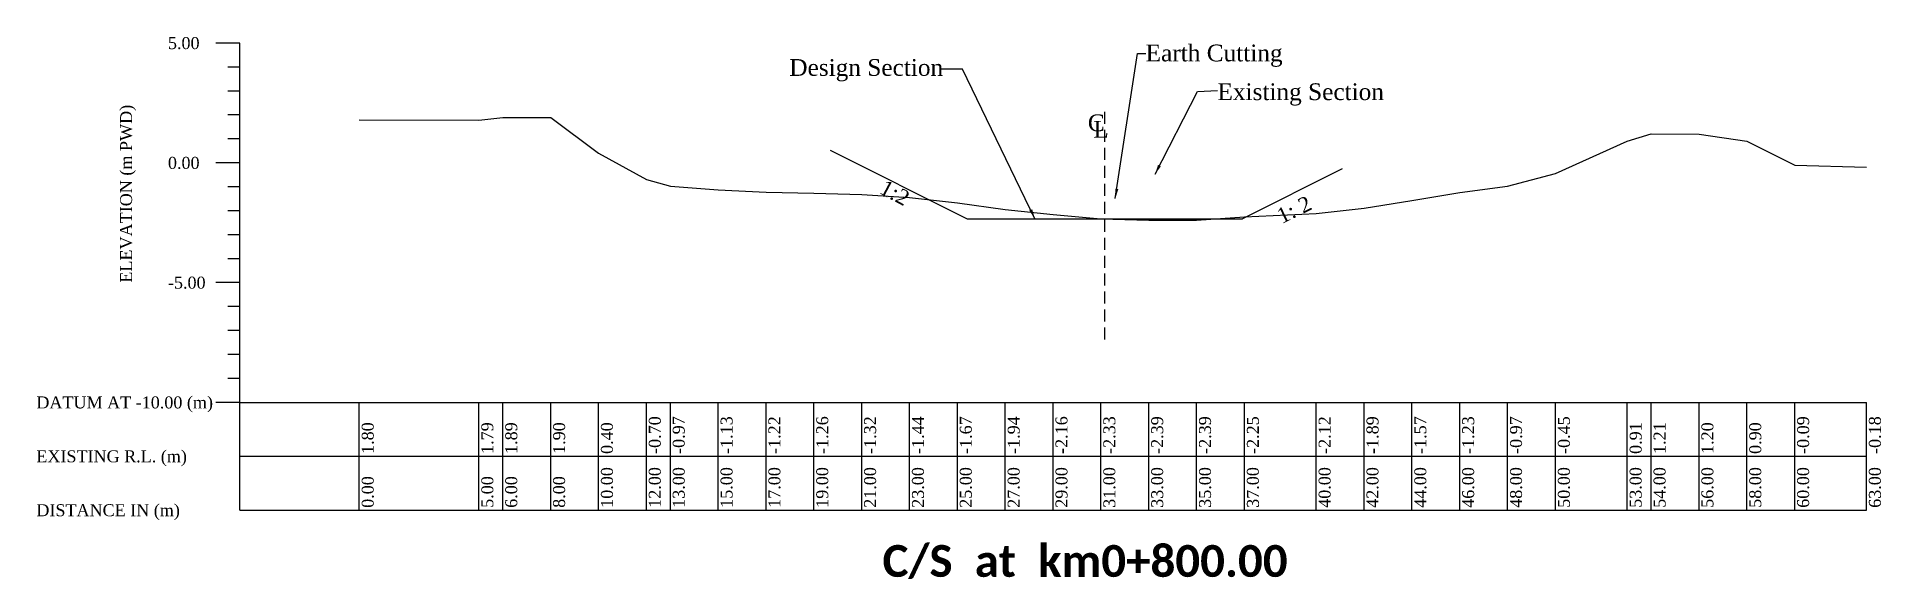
# Model space of a CAD drawing. Header units: metres. Extents: x -148477 to 178957, y -19024 to 3158.
# Drawn here: x 178318.1 to 178395.2, y 2828.4 to 2851 of the extents above; entities that cross this region are included whole.
import ezdxf

# ---------------------------------------------------------------- set-up
doc = ezdxf.new("R2010")
doc.units = ezdxf.units.M
doc.linetypes.add('DASHED', pattern=[0.75, 0.5, -0.25])
doc.styles.add('liza', font='times.ttf', dxfattribs={"height": 2})
doc.styles.get("Standard").update_dxf_attribs({"font": 'times.ttf'})
doc.dimstyles.new('ISO-25', dxfattribs={"dimtxt": 2.5, "dimasz": 2.5, "dimexe": 1.25, "dimexo": 0.625, "dimtad": 1, "dimtxsty": 'Standard', "dimcen": 2.5, "dimadec": 0, "dimazin": 0, "dimtfac": 1, "dimtmove": 0, "dimatfit": 3, "dimfxl": 1, "dimarcsym": 0})
doc.dimstyles.get("Standard").update_dxf_attribs({"dimtxt": 0.5, "dimasz": 0.4075, "dimexe": 0.364, "dimexo": 0.219, "dimgap": 0.09, "dimtad": 0, "dimdec": 0, "dimlfac": 1000, "dimzin": 0, "dimdsep": 46, "dimtxsty": 'Standard', "dimcen": 0.09, "dimadec": 0, "dimazin": 0, "dimtfac": 1, "dimtdec": 0, "dimtofl": 0, "dimtmove": 0, "dimatfit": 3, "dimfxl": 1, "dimtolj": 1, "dimtzin": 0, "dimarcsym": 0})

msp = doc.modelspace()

# ---------------------------------------------------------------- texts
at = {"color": 0, "lineweight": 18, "ltscale": 0.5}
for s, rotation, p in [('1:2', 331.959928, (178353.2503, 2844.5511)), ('1: 2', 25.813366, (178370.1105, 2843.2355))]:
    msp.add_text(s, height=0.63648, rotation=rotation, dxfattribs=at).set_placement(p)
at = {"color": 0, "linetype": 'ByBlock', "lineweight": -2, "ltscale": 0.5, "char_height": 0.5, "attachment_point": 1, "style": 'liza'}
for s, insert, width in [('5.00', (178323.5593, 2851.0414), 2), ('0.00', (178323.5593, 2846.0414), 2), ('-5.00', (178323.5593, 2841.0414), 2), ('DATUM AT -10.00 (m)', (178318.0593, 2836.0414), 7.5), ('EXISTING R.L. (m)', (178318.0593, 2833.7914), 7.5), ('DISTANCE IN (m)', (178318.0593, 2831.5414), 7.5)]:
    msp.add_mtext(s, dxfattribs=dict(at, insert=insert, width=width))
at = {"color": 0, "lineweight": 18, "ltscale": 2, "char_height": 0.7, "width": 12.836084, "attachment_point": 1}
for s, insert in [('Earth Cutting', (178364.4267, 2850.7296)), ('Design Section', (178349.5325, 2850.1246)), ('Existing Section', (178367.4288, 2849.1125)), ('C', (178362.0109, 2847.813)), ('L', (178362.2405, 2847.5439))]:
    msp.add_mtext(s, dxfattribs=dict(at, insert=insert))
at = {"color": 0, "linetype": 'ByBlock', "lineweight": -2, "ltscale": 0.5, "char_height": 0.5, "attachment_point": 1, "rotation": 90, "style": 'liza'}
for s, insert, width in [('ELEVATION (m PWD)', (178321.5593, 2840.7914), 10), ('1.80', (178331.6593, 2833.6414), 2.15), ('1.79', (178336.6593, 2833.6414), 2.15), ('1.89', (178337.6593, 2833.6414), 2.15), ('1.90', (178339.6593, 2833.6414), 2.15), ('0.40', (178341.6593, 2833.6414), 2.15), ('-0.70', (178343.6593, 2833.6414), 2.15), ('-0.97', (178344.6593, 2833.6414), 2.15), ('-1.13', (178346.6593, 2833.6414), 2.15), ('-1.22', (178348.6593, 2833.6414), 2.15), ('-1.26', (178350.6593, 2833.6414), 2.15), ('-1.32', (178352.6593, 2833.6414), 2.15), ('-1.44', (178354.6593, 2833.6414), 2.15), ('-1.67', (178356.6593, 2833.6414), 2.15), ('-1.94', (178358.6593, 2833.6414), 2.15), ('-2.16', (178360.6593, 2833.6414), 2.15), ('-2.33', (178362.6593, 2833.6414), 2.15), ('-2.39', (178364.6593, 2833.6414), 2.15), ('-2.39', (178366.6593, 2833.6414), 2.15), ('-2.25', (178368.6593, 2833.6414), 2.15), ('-2.12', (178371.6593, 2833.6414), 2.15), ('-1.89', (178373.6593, 2833.6414), 2.15), ('-1.57', (178375.6593, 2833.6414), 2.15), ('-1.23', (178377.6593, 2833.6414), 2.15), ('-0.97', (178379.6593, 2833.6414), 2.15), ('-0.45', (178381.6593, 2833.6414), 2.15), ('0.91', (178384.6593, 2833.6414), 2.15), ('1.21', (178385.6593, 2833.6414), 2.15), ('1.20', (178387.6593, 2833.6414), 2.15), ('0.90', (178389.6593, 2833.6414), 2.15), ('-0.09', (178391.6593, 2833.6414), 2.15), ('-0.18', (178394.6593, 2833.6414), 2.15), ('10.00', (178341.6593, 2831.3914), 2.15), ('12.00', (178343.6593, 2831.3914), 2.15), ('13.00', (178344.6593, 2831.3914), 2.15), ('15.00', (178346.6593, 2831.3914), 2.15), ('17.00', (178348.6593, 2831.3914), 2.15), ('19.00', (178350.6593, 2831.3914), 2.15), ('21.00', (178352.6593, 2831.3914), 2.15), ('23.00', (178354.6593, 2831.3914), 2.15), ('25.00', (178356.6593, 2831.3914), 2.15), ('27.00', (178358.6593, 2831.3914), 2.15), ('29.00', (178360.6593, 2831.3914), 2.15), ('31.00', (178362.6593, 2831.3914), 2.15), ('33.00', (178364.6593, 2831.3914), 2.15), ('35.00', (178366.6593, 2831.3914), 2.15), ('37.00', (178368.6593, 2831.3914), 2.15), ('40.00', (178371.6593, 2831.3914), 2.15), ('42.00', (178373.6593, 2831.3914), 2.15), ('44.00', (178375.6593, 2831.3914), 2.15), ('46.00', (178377.6593, 2831.3914), 2.15), ('48.00', (178379.6593, 2831.3914), 2.15), ('50.00', (178381.6593, 2831.3914), 2.15), ('53.00', (178384.6593, 2831.3914), 2.15), ('54.00', (178385.6593, 2831.3914), 2.15), ('56.00', (178387.6593, 2831.3914), 2.15), ('58.00', (178389.6593, 2831.3914), 2.15), ('60.00', (178391.6593, 2831.3914), 2.15), ('63.00', (178394.6593, 2831.3914), 2.15), ('0.00', (178331.6593, 2831.3914), 2.15), ('5.00', (178336.6593, 2831.3914), 2.15), ('6.00', (178337.6593, 2831.3914), 2.15), ('8.00', (178339.6593, 2831.3914), 2.15)]:
    msp.add_mtext(s, dxfattribs=dict(at, insert=insert, width=width))
at = {"color": 0, "linetype": 'ByBlock', "lineweight": -2, "insert": (178353.4287, 2829.8371), "char_height": 1.326841, "width": 81.781813, "attachment_point": 1}
msp.add_mtext('{\\fCalibri|b1|i0|c0|p34;\\C256;C/S  at  km0+800.00}', dxfattribs=at)

# ---------------------------------------------------------------- linework, layer by layer
at = {"color": 0, "linetype": 'ByBlock', "lineweight": -2, "ltscale": 0.5}
for p, q in [((178326.5593, 2850.7914), (178325.5593, 2850.7914)), ((178326.5593, 2831.2914), (178326.5593, 2850.7914)), ((178326.5593, 2849.7914), (178326.0593, 2849.7914)), ((178326.5593, 2848.7914), (178326.0593, 2848.7914)), ((178326.5593, 2847.7914), (178326.0593, 2847.7914)), ((178326.5593, 2846.7914), (178326.0593, 2846.7914)), ((178326.5593, 2845.7914), (178325.5593, 2845.7914)), ((178326.5593, 2844.7914), (178326.0593, 2844.7914)), ((178326.5593, 2843.7914), (178326.0593, 2843.7914)), ((178326.5593, 2842.7914), (178326.0593, 2842.7914)), ((178326.5593, 2841.7914), (178326.0593, 2841.7914)), ((178326.5593, 2840.7914), (178325.5593, 2840.7914)), ((178326.5593, 2839.7914), (178326.0593, 2839.7914)), ((178326.5593, 2838.7914), (178326.0593, 2838.7914)), ((178326.5593, 2837.7914), (178326.0593, 2837.7914)), ((178326.5593, 2836.7914), (178326.0593, 2836.7914)), ((178326.5593, 2835.7914), (178325.5593, 2835.7914)), ((178326.5593, 2835.7914), (178394.5593, 2835.7914)), ((178331.5593, 2831.2914), (178331.5593, 2835.7914)), ((178336.5593, 2831.2914), (178336.5593, 2835.7914)), ((178337.5593, 2831.2914), (178337.5593, 2835.7914)), ((178339.5593, 2831.2914), (178339.5593, 2835.7914)), ((178341.5593, 2831.2914), (178341.5593, 2835.7914)), ((178343.5593, 2831.2914), (178343.5593, 2835.7914)), ((178344.5593, 2831.2914), (178344.5593, 2835.7914)), ((178346.5593, 2831.2914), (178346.5593, 2835.7914)), ((178348.5593, 2831.2914), (178348.5593, 2835.7914)), ((178350.5593, 2831.2914), (178350.5593, 2835.7914)), ((178352.5593, 2831.2914), (178352.5593, 2835.7914)), ((178354.5593, 2831.2914), (178354.5593, 2835.7914)), ((178356.5593, 2831.2914), (178356.5593, 2835.7914)), ((178358.5593, 2831.2914), (178358.5593, 2835.7914)), ((178360.5593, 2831.2914), (178360.5593, 2835.7914)), ((178362.5593, 2831.2914), (178362.5593, 2835.7914)), ((178364.5593, 2831.2914), (178364.5593, 2835.7914)), ((178366.5593, 2831.2914), (178366.5593, 2835.7914)), ((178368.5593, 2831.2914), (178368.5593, 2835.7914)), ((178371.5593, 2831.2914), (178371.5593, 2835.7914)), ((178373.5593, 2831.2914), (178373.5593, 2835.7914)), ((178375.5593, 2831.2914), (178375.5593, 2835.7914)), ((178377.5593, 2831.2914), (178377.5593, 2835.7914)), ((178379.5593, 2831.2914), (178379.5593, 2835.7914)), ((178381.5593, 2831.2914), (178381.5593, 2835.7914)), ((178384.5593, 2831.2914), (178384.5593, 2835.7914)), ((178385.5593, 2831.2914), (178385.5593, 2835.7914)), ((178387.5593, 2831.2914), (178387.5593, 2835.7914)), ((178389.5593, 2831.2914), (178389.5593, 2835.7914)), ((178391.5593, 2831.2914), (178391.5593, 2835.7914)), ((178394.5593, 2831.2914), (178394.5593, 2835.7914)), ((178326.5593, 2833.5414), (178394.5593, 2833.5414)), ((178326.5593, 2831.2914), (178394.5593, 2831.2914))]:
    msp.add_line(p, q, dxfattribs=at)
at = {"color": 0, "linetype": 'DASHED', "lineweight": -2}
msp.add_line((178362.7073, 2847.9166), (178362.7073, 2838.3993), dxfattribs=at)
at = {"color": 0, "linetype": 'Continuous', "lineweight": -3, "ltscale": 0.5}
for p, q in [((178351.2415, 2846.3205), (178356.9693, 2843.4566)), ((178372.6456, 2845.5448), (178368.4693, 2843.4566)), ((178356.9693, 2843.4566), (178368.4693, 2843.4566))]:
    msp.add_line(p, q, dxfattribs=at)
at = {"color": 0, "linetype": 'ByBlock', "lineweight": -2, "ltscale": 0.5}
msp.add_lwpolyline([(178331.5593, 2847.5914), (178336.5593, 2847.5814), (178337.5593, 2847.6814), (178339.5593, 2847.6914), (178341.5593, 2846.1914), (178343.5593, 2845.0914), (178344.5593, 2844.8214), (178346.5593, 2844.6614), (178348.5593, 2844.5714), (178350.5593, 2844.5314), (178352.5593, 2844.4714), (178354.5593, 2844.3514), (178356.5593, 2844.1214), (178358.5593, 2843.8514), (178360.5593, 2843.6314), (178362.5593, 2843.4614), (178364.5593, 2843.4014), (178366.5593, 2843.4014), (178368.5593, 2843.5414), (178371.5593, 2843.6714), (178373.5593, 2843.9014), (178375.5593, 2844.2214), (178377.5593, 2844.5614), (178379.5593, 2844.8214), (178381.5593, 2845.3414), (178384.5593, 2846.7014), (178385.5593, 2847.0014), (178387.5593, 2846.9914), (178389.5593, 2846.6914), (178391.5593, 2845.7014), (178394.5593, 2845.6114)], dxfattribs=at)

msp.set_redraw_order([(e.dxf.handle, doc.entitydb.next_handle()) for e in msp.query("TEXT MTEXT ATTDEF DIMENSION ARC_DIMENSION")])  # texts and dimensions are drawn at this point

# ---------------------------------------------------------------- leaders
at = {"lineweight": 18, "ltscale": 0.5}
msp.add_leader([(177956.6764, 2993.7565), (177961.7021, 2993.7565), (177966.8889, 2993.751)], dimstyle='ISO-25', override={"dimasz": 1000, "dimclrd": 7}, dxfattribs=at)
at = {"color": 0, "linetype": 'Continuous', "lineweight": -3, "ltscale": 0.5}
for points in [[(178363.1585, 2844.3018), (178364.0843, 2850.3606), (178364.4287, 2850.3606)], [(178359.8019, 2843.4566), (178356.7778, 2849.7101), (178355.852, 2849.7101)], [(178364.8191, 2845.3166), (178366.588, 2848.7662), (178367.4288, 2848.8075)]]:
    msp.add_leader(points, dimstyle='Standard', override={"dimgap": 0.09, "dimtad": 0, "dimfxl": 0.15, "dimfxlon": 1}, dxfattribs=at)

doc.saveas('drawing.dxf')
